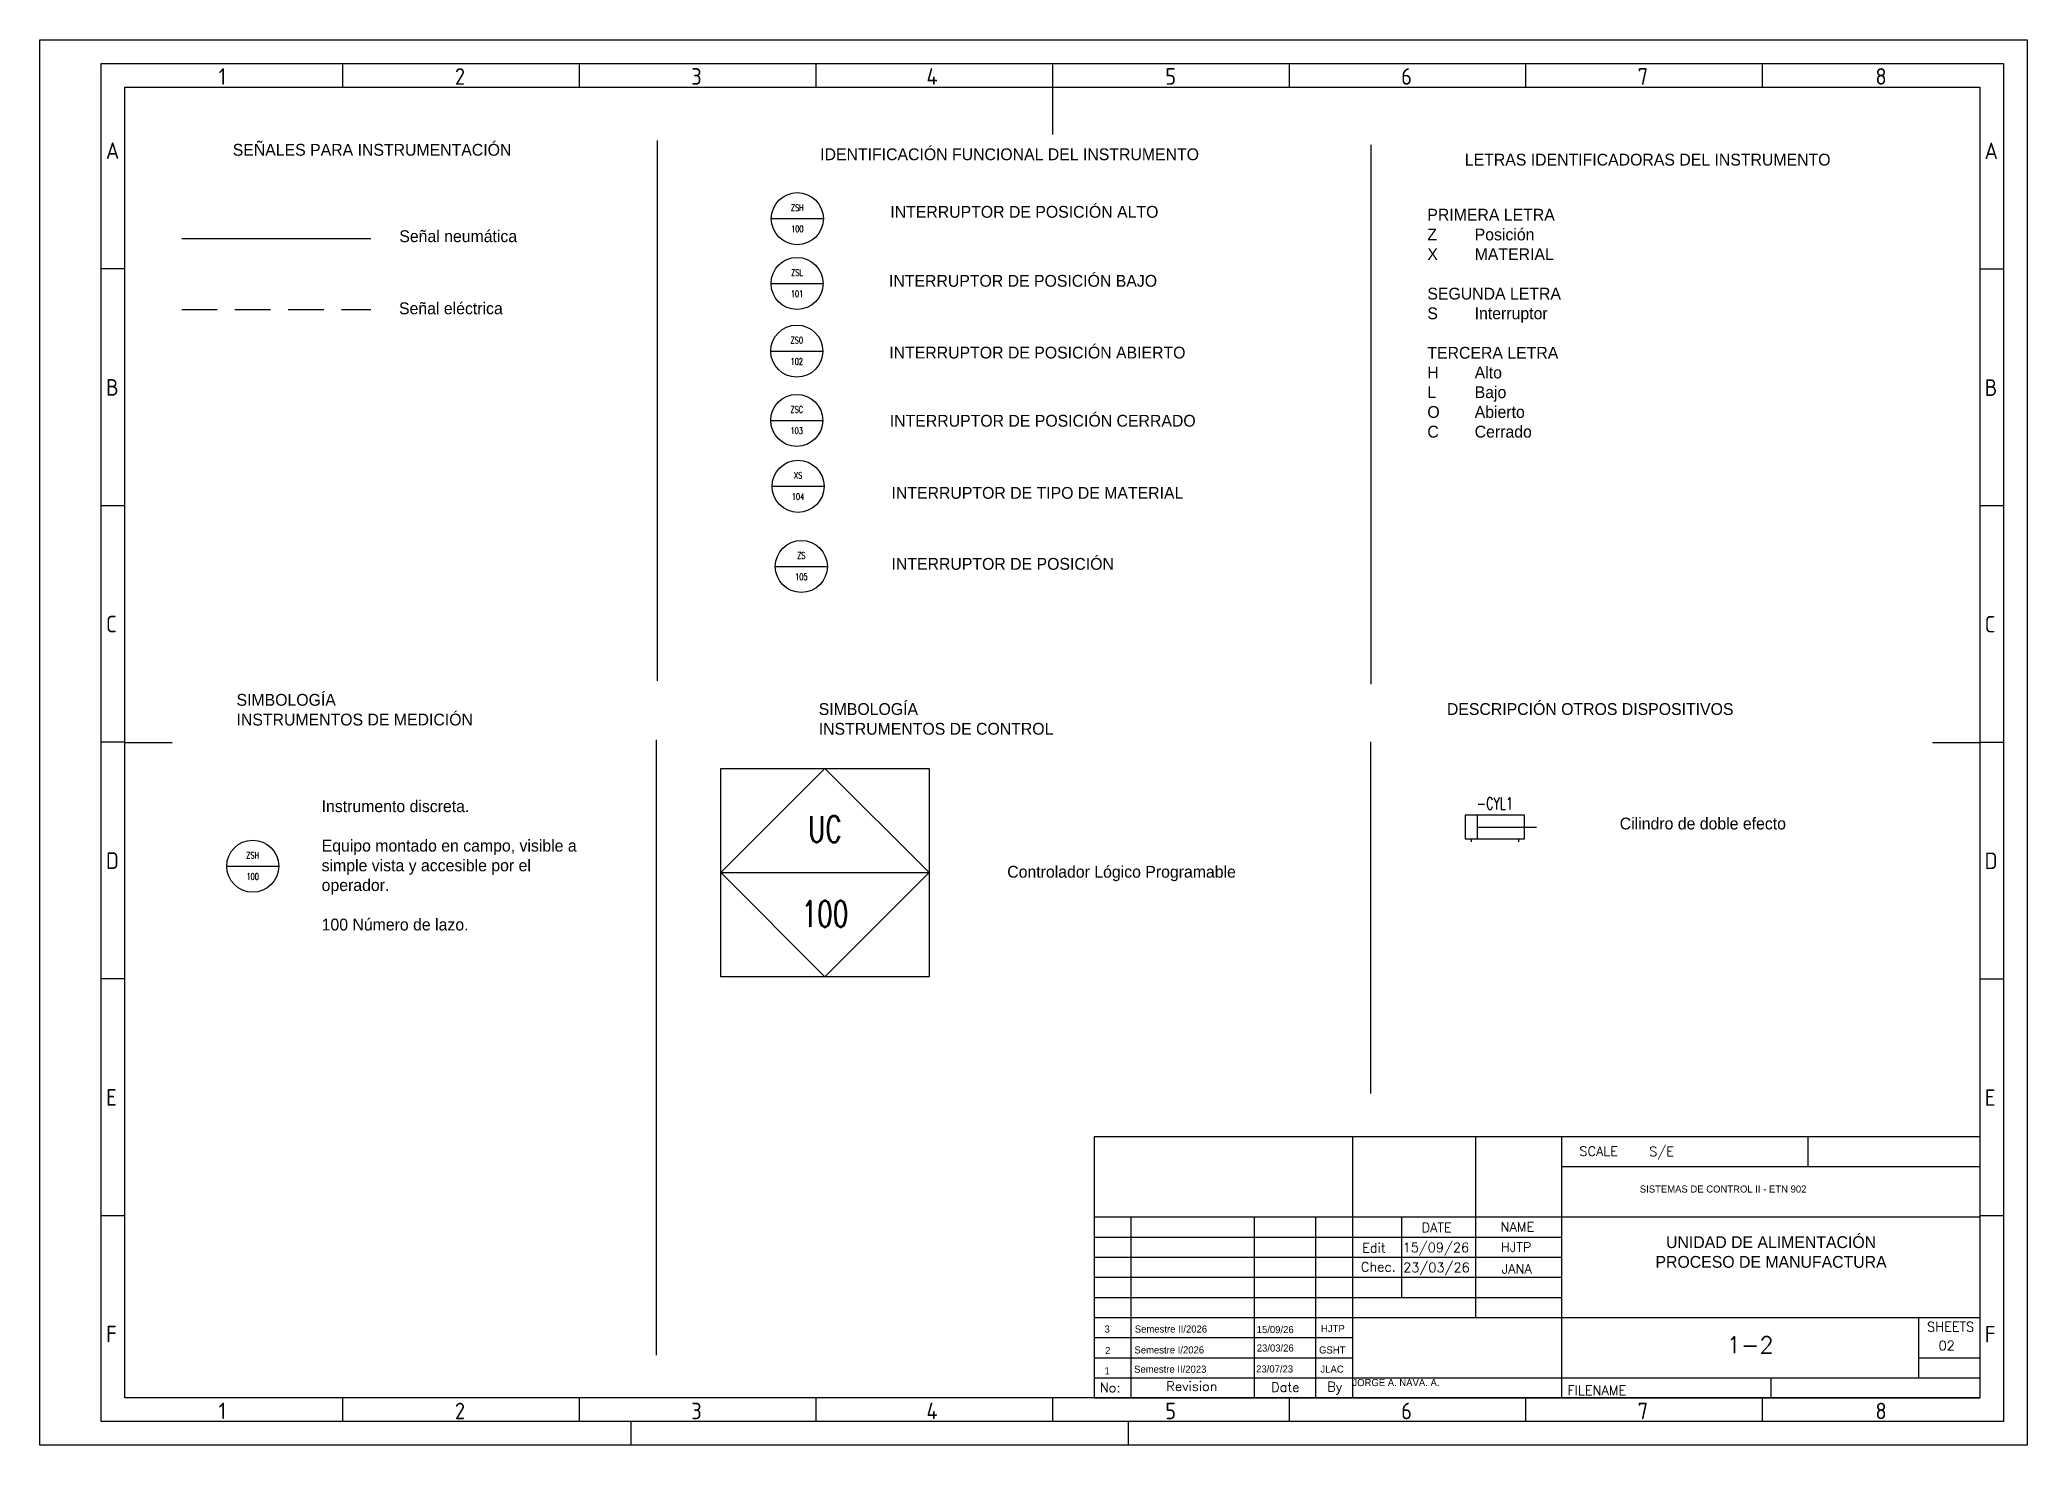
# Model space of a CAD drawing. Extents: x 2 to 870, y 0 to 297.
# Drawn here: x 449.9 to 869.9, y 0.1 to 297.1 of the extents above; entities that cross this region are included whole.
import ezdxf
from ezdxf.enums import TextEntityAlignment as Align

# ---------------------------------------------------------------- set-up
doc = ezdxf.new("R2010")
doc.units = 0
doc.header["$LTSCALE"] = 10
doc.linetypes.add('DASHED', pattern=[0.75, 0.5, -0.25])
doc.linetypes.add('HIDDEN', pattern=[0.375, 0.25, -0.125])
for name, color, linetype in [('035', 5, 'Continuous'), ('07', 7, 'Continuous'), ('SEÑAL ELECTRICA', 3, 'DASHED'), ('SYMS', 7, 'Continuous'), ('TAGS', 4, 'Continuous')]:
    doc.layers.add(name, color=color, linetype=linetype)
doc.layers.add('Electrico', color=1, linetype='HIDDEN', lineweight=30)
doc.layers.add('Neumatic', color=140, linetype='Pneumatic Signal', lineweight=25)
doc.styles.add('ISO Proportional', font='isocp.shx')
doc.styles.add('WD', font='romans.shx')
doc.linetypes.add('Pneumatic Signal', pattern='A,0.25,[130,ltypeshp.shx,S=0.1,R=-30,X=0,Y=0],0.04,[130,ltypeshp.shx,S=0.1,R=-30,X=0,Y=0],1', length=1.29)

msp = doc.modelspace()

# ---------------------------------------------------------------- texts
at = {"attachment_point": 1}
for s, width, heights, insert, char_height in [('SEÑALES PARA INSTRUMENTACIÓN', 147.8517, [0], (490.66, 275.09), 2.5), ('IDENTIFICACIÓN FUNCIONAL DEL INSTRUMENTO', 147.8517, [0], (614.8, 274.14), 2.5), ('LETRAS IDENTIFICADORAS DEL INSTRUMENTO', 147.8517, [0], (751.03, 273.01), 2.5), ('SIMBOLOGÍA\\PINSTRUMENTOS DE MEDICIÓN ', 147.8517, [0], (491.46, 158.86), 2.5), ('SIMBOLOGÍA\\PINSTRUMENTOS DE CONTROL', 147.8517, [0], (614.49, 156.91), 2.5), ('DESCRIPCIÓN OTROS DISPOSITIVOS', 147.8517, [0], (747.24, 156.91), 2.5), ('SISTEMAS DE CONTROL II - ETN 902', 65.3804, [0], (788, 54.99), 1.5), ('\\pxqc;UNIDAD DE ALIMENTACIÓN\\PPROCESO DE MANUFACTURA', 81.7247, [16.59], (774.88, 44.26), 2.5), ('3', 13.0311, [0], (674.88, 25.4), 1.5), ('Semestre II/2026', 23.0957, [0], (681.29, 25.4), 1.5), ('15/09/26', 13.0311, [0], (707.05, 25.29), 1.5), ('HJTP', 13.0311, [0], (720.64, 25.5), 1.5), ('Semestre I/2026', 23.0957, [0], (681.21, 20.99), 1.5), ('23/03/26', 13.0311, [0], (707.06, 21.39), 1.5), ('GSHT', 13.0311, [0], (720.23, 20.98), 1.5), ('2', 13.0311, [0], (675.02, 20.86), 1.5), ('Semestre II/2023', 23.0957, [0], (681.14, 16.91), 1.5), ('23/07/23', 13.0311, [0], (706.93, 16.97), 1.5), ('JLAC', 13.0311, [0], (720.52, 16.94), 1.5), ('1', 13.0311, [0], (674.88, 16.59), 1.5), ('JORGE A. NAVA. A.', 27.914, [2.3], (727.28, 14.09), 1.5)]:
    msp.add_mtext_dynamic_manual_height_columns(s, width=width, gutter_width=12.5, heights=heights, dxfattribs=dict(at, insert=insert, char_height=char_height))
at = {"char_height": 2.5, "attachment_point": 1}
for s, insert, width in [('INTERRUPTOR DE POSICIÓN ALTO', (629.62, 261.98), 75.3435), ('PRIMERA LETRA\\PZ^IPosición\\PX^IMATERIAL\\P\\PSEGUNDA LETRA\\PS ^IInterruptor\\P\\PTERCERA LETRA\\PH^IAlto\\PL^IBajo\\PO^IAbierto\\PC^ICerrado', (743.11, 261.37), 56.2905), ('Señal neumática', (525.86, 256.83), 47.5066), ('INTERRUPTOR DE POSICIÓN BAJO ', (629.34, 247.4), 75.8628), ('Señal eléctrica ', (525.8, 241.59), 47.5066), ('INTERRUPTOR DE POSICIÓN ABIERTO ', (629.4, 232.24), 75.4672), ('INTERRUPTOR DE POSICIÓN CERRADO', (629.51, 217.83), 78.7286), ('INTERRUPTOR DE TIPO DE MATERIAL\\P ', (629.88, 202.59), 77.3977), ('INTERRUPTOR DE POSICIÓN', (629.88, 187.59), 72.7785), ('Instrumento discreta.\\P\\PEquipo montado en campo, visible a simple vista y accesible por el operador.\\P\\P100 Número de lazo.', (509.45, 136.38), 56.2905), ('Cilindro de doble efecto', (783.77, 132.72), 47.5066), ('Controlador Lógico Programable', (654.33, 122.53), 47.5066)]:
    msp.add_mtext(s, dxfattribs=dict(at, insert=insert, width=width))

# ---------------------------------------------------------------- blocks, each defined once
blk = doc.blocks.new('IEC_border_a3')
at = {"layer": '035'}
for p, q in [((64, 292), (64, 287)), ((114, 292), (114, 287)), ((164, 292), (164, 287)), ((214, 292), (214, 287)), ((264, 292), (264, 287)), ((314, 292), (314, 287)), ((364, 292), (364, 287)), ((17.97, 248.58), (12.98, 248.58)), ((414.97, 248.54), (409.98, 248.54)), ((17.98, 198.54), (13, 198.54)), ((414.98, 198.5), (410, 198.5)), ((17.98, 148.54), (13, 148.54)), ((414.98, 148.5), (410, 148.5)), ((17.98, 98.54), (13, 98.54)), ((414.98, 98.5), (410, 98.5)), ((18, 48.5), (13.02, 48.5)), ((415, 48.46), (410.02, 48.46)), ((64, 10), (64, 5)), ((114, 10), (114, 5)), ((164, 10), (164, 5)), ((214, 10), (214, 5)), ((264, 10), (264, 5)), ((314, 10), (314, 5)), ((364, 10), (364, 5)), ((125, 0), (125, 5)), ((230, 5), (230, 0))]:
    blk.add_line(p, q, dxfattribs=at)
for points in [[(0, 297), (420, 297), (420, 0), (0, 0)], [(18, 287), (410, 287), (410, 10), (18, 10)]]:
    blk.add_lwpolyline(points, close=True, dxfattribs=at)
at = {"layer": '07'}
for p, q in [((214, 287), (214, 277)), ((18, 148.5), (28, 148.5)), ((400, 148.5), (410, 148.5))]:
    blk.add_line(p, q, dxfattribs=at)
blk.add_lwpolyline([(13, 292), (415, 292), (415, 5), (13, 5)], close=True, dxfattribs=at)
at = {"layer": '035', "style": 'ISO Proportional'}
for s, p in [('1', (37.81, 287.5)), ('2', (87.73, 287.5)), ('3', (137.68, 287.5)), ('4', (187.38, 287.5)), ('5', (237.84, 287.5)), ('6', (287.69, 287.5)), ('7', (337.67, 287.5)), ('8', (387.92, 287.5)), ('A', (13.98, 271.83)), ('A', (410.98, 271.79)), ('B', (14, 221.79)), ('B', (411, 221.75)), ('C', (14, 171.79)), ('C', (411, 171.75)), ('D', (14, 121.79)), ('D', (411, 121.75)), ('E', (14.02, 71.75)), ('E', (411.02, 71.72)), ('F', (14.02, 21.75)), ('F', (411.02, 21.72)), ('1', (37.81, 5.5)), ('2', (87.73, 5.5)), ('3', (137.68, 5.5)), ('4', (187.38, 5.5)), ('5', (237.84, 5.5)), ('6', (287.69, 5.5)), ('7', (337.67, 5.5)), ('8', (387.92, 5.5))]:
    blk.add_text(s, height=3.5, dxfattribs=at).set_placement(p)
blk = doc.blocks.new('IEC_tblock_a3')
at = {"layer": '035'}
for p, q in [((-106.6, 55.25), (-106.6, 17)), ((-36.4, 55.25), (-36.4, 48.88)), ((-88.4, 48.88), (0, 48.88)), ((-179.4, 38.25), (-179.4, 0)), ((-153.4, 38.25), (-153.4, 0)), ((-140.4, 38.25), (-140.4, 0)), ((-122.2, 38.25), (-122.2, 21.25)), ((-187.2, 34), (-88.4, 34)), ((-187.2, 29.75), (-88.4, 29.75)), ((-187.2, 25.5), (-88.4, 25.5)), ((-187.2, 21.25), (-88.4, 21.25)), ((-187.2, 17), (-132.6, 17)), ((-187.2, 12.75), (-132.6, 12.75)), ((-187.2, 8.5), (-132.6, 8.5)), ((-13, 8.5), (0, 8.5)), ((-187.2, 4.25), (0, 4.25)), ((-44.2, 4.25), (-44.2, 0))]:
    blk.add_line(p, q, dxfattribs=at)
at = {"layer": '07'}
for p, q in [((-187.2, 55.25), (-187.2, 0)), ((-187.2, 55.25), (0, 55.25)), ((-132.6, 55.25), (-132.6, 0)), ((-88.4, 55.25), (-88.4, 0)), ((0, 55.25), (0, 0)), ((-187.2, 38.25), (0, 38.25)), ((-132.6, 17), (0, 17)), ((-13, 17), (-13, 4.25)), ((-187.2, 0), (0, 0))]:
    blk.add_line(p, q, dxfattribs=at)
at = {"style": 'WD'}
for tag, p in [('SCALE', (-69.88, 51.07)), ('SH', (-8.74, 10.06)), ('FILENAME', (-68.15, 0.8))]:
    blk.add_attdef(tag, p, '', height=2, dxfattribs=at)
for tag, height, p in [('PROJDESC', 5, (-45.9, 29.2)), ('EDDATE', 2, (-114.97, 30.8)), ('EDBY', 2, (-98.02, 30.86)), ('CKDATE', 2, (-114.85, 26.58)), ('CKBY', 2, (-97.88, 26.3)), ('DWGDESC', 5, (-44.85, 19.72)), ('DWGNO', 3.5, (-48.54, 9.46))]:
    blk.add_attdef(tag, text='', height=height, dxfattribs=at).set_placement(p, align=Align.CENTER)
at = {"style": 'WD', "flags": 1}
blk.add_attdef('WD_TB', (-120.95, 11.91), '', height=2, dxfattribs=at)
at = {"layer": 'Electrico', "style": 'WD'}
for s, p in [('SCALE', (-80.57, 51.13)), ('NAME', (-97.74, 35.14)), ('No:', (-183.81, 1.19)), ('Revision', (-166.53, 1.47)), ('Date', (-146.79, 1.28)), ('By', (-136.33, 1.37))]:
    blk.add_text(s, height=2, dxfattribs=at).set_placement(p, align=Align.CENTER)
for s, p in [('DATE', (-118, 35)), ('Edit', (-130.55, 30.72)), ('Chec.', (-130.82, 26.72)), ('SHEETS', (-11.17, 14.05)), ('FILENAME', (-87.18, 0.61))]:
    blk.add_text(s, height=2, dxfattribs=at).set_placement(p)
blk = doc.blocks.new('HIN1_INFRONT_MAIN_PLC')
for p, q in [((-0.5, -0.5), (-0.5, 0.5)), ((-0.5, 0.5), (0.5, 0.5)), ((0.5, 0.5), (0.5, -0.5)), ((0.5, -0.5), (-0.5, -0.5))]:
    blk.add_line(p, q)
at = {"ltscale": 0.127}
blk.add_line((-0.5, 0), (0.5, 0), dxfattribs=at)
at = {"ltscale": 25.4, "flags": 128}
blk.add_lwpolyline([(0, 0.5), (-0.5, 0), (0, -0.5), (0.5, 0)], close=True, dxfattribs=at)
at = {"ltscale": 3.2258, "flags": 128}
blk.add_lwpolyline([(0, 0.5), (-0.5, 0), (0, -0.5), (0.5, 0)], close=True, dxfattribs=at)
blk.add_lwpolyline([(0, 0.5), (-0.5, 0), (0, -0.5), (0.5, 0)], close=True, dxfattribs=at)
at = {"style": 'WD', "width": 0.7}
for tag, p, height in [('TERM04', (0.0207, 0.5306), 0.0625), ('X2TERM04', (0, 0.5), 0.005), ('X4TERM01', (-0.5, 0), 0.005), ('X1TERM03', (0.5, 0), 0.005), ('TERM03', (0.5222, 0.0184), 0.0625), ('RATING1', (0.5485, -0.1677), 0.125), ('DESC1', (0.5485, -0.3266), 0.125), ('DESC2', (0.5485, -0.5165), 0.125), ('X8TERM02', (0, -0.5), 0.005), ('TERM02', (0.0233, -0.5809), 0.0625), ('DESC3', (0.5485, -0.6975), 0.125), ('WDTAGALT', (0.5485, -0.8716), 0.125)]:
    blk.add_attdef(tag, p, '', height=height, dxfattribs=at)
for tag, height, p in [('INST', 0.125, (-0.5816, 0.4156)), ('LOC', 0.125, (-0.5816, 0.254)), ('TERM01', 0.0625, (-0.5242, 0.0184))]:
    blk.add_attdef(tag, text='', height=height, dxfattribs=at).set_placement(p, align=Align.RIGHT)
blk.add_attdef('XREF', text='', height=0.0625, rotation=0.0625, dxfattribs=at).set_placement((0.6297, 0.3767), align=Align.TOP_CENTER)
for tag, p in [('TAG1_PART1', (0, 0.147)), ('TAG1_PART2', (0, -0.2602))]:
    blk.add_attdef(tag, text='', height=0.125, dxfattribs=at).set_placement(p, align=Align.CENTER)
at = {"style": 'WD', "width": 0.7, "flags": 1}
for tag, p in [('WDTYPE', (-0.5767, -0.1697)), ('CAT', (-0.5871, -0.2531)), ('MFG', (-0.5859, -0.2796)), ('FAMILY', (-0.5789, -0.2227)), ('ASSYCODE', (-0.5662, -0.3061))]:
    blk.add_attdef(tag, text='', height=0.01, dxfattribs=at).set_placement(p, align=Align.CENTER)
blk = doc.blocks.new('VCY1_CYL_RETRACT')
for p, q in [((0.563, 0.281), (-0.063, 0.281)), ((-0.063, 0.281), (-0.063, 0.031)), ((0.062, 0.281), (0.062, 0.031)), ((0.563, 0.031), (0.563, 0.281)), ((-0.063, 0.031), (0.563, 0.031)), ((0, 0.031), (0, 0)), ((0.062, 0.156), (0.688, 0.156)), ((0.5, 0.031), (0.5, 0))]:
    blk.add_line(p, q)
at = {"style": 'WD', "width": 0.7}
for tag, p in [('INST', (0.25, 0.656)), ('TAG1', (0.25, 0.344)), ('LOC', (0.25, 0.5))]:
    blk.add_attdef(tag, text='', height=0.125, dxfattribs=at).set_placement(p, align=Align.CENTER)
for tag, p in [('DESC1', (-0.125, 0.156)), ('DESC2', (-0.125, 0)), ('WDTAGALT', (-0.125, -0.312)), ('DESC3', (-0.125, -0.156))]:
    blk.add_attdef(tag, text='', height=0.125, dxfattribs=at).set_placement(p, align=Align.RIGHT)
at = {"style": 'WD'}
for tag, p, height, flags in [('WDBLKNAM', (0.343, 0.281), 0.01, 9), ('FAMILY', (0.35, 0.268), 0.01, 9), ('X8TERM01', (0, 0), 0.005, 1), ('WDTYPE', (0.062, 0.062), 0.01, 1), ('X8TERM02', (0.5, 0), 0.005, 1)]:
    blk.add_attdef(tag, p, '', height=height, dxfattribs=dict(at, flags=flags))
at = {"linetype": 'Continuous', "style": 'WD', "flags": 9}
for tag, p in [('MFG', (0.373, 0.205)), ('CAT', (0.375, 0.224)), ('ASSYCODE', (0.375, 0.188))]:
    blk.add_attdef(tag, text='', height=0.01, dxfattribs=at).set_placement(p, align=Align.CENTER)
at = {"style": 'WD'}
blk.add_attdef('XREF', (0.656, 0.219), '', height=0.0625, dxfattribs=at)
at = {"style": 'WD', "width": 0.7}
for tag, p, height in [('RATING1', (0.688, 0), 0.125), ('TERM01', (0.031, -0.094), 0.0625), ('TERM02', (0.531, -0.094), 0.0625)]:
    blk.add_attdef(tag, p, '', height=height, dxfattribs=at)
blk = doc.blocks.new('HIN1_INFRONT_MAIN')
at = {"ltscale": 0.127}
blk.add_line((-0.5, 0), (0.5, 0), dxfattribs=at)
at = {"ltscale": 3.2258}
blk.add_circle((0, 0), 0.5, dxfattribs=at)
at = {"style": 'WD', "width": 0.7}
for tag, height, p in [('INST', 0.125, (-0.481, 0.455)), ('LOC', 0.125, (-0.481, 0.293)), ('TERM01', 0.0625, (-0.524, 0.018))]:
    blk.add_attdef(tag, text='', height=height, dxfattribs=at).set_placement(p, align=Align.RIGHT)
for tag, p, height in [('X2TERM04', (0, 0.5), 0.005), ('TERM04', (0.021, 0.531), 0.0625), ('X4TERM01', (-0.5, 0), 0.005), ('X1TERM03', (0.5, 0), 0.005), ('TERM03', (0.522, 0.018), 0.0625), ('RATING1', (0.513, -0.162), 0.125), ('DESC1', (0.513, -0.321), 0.125), ('X8TERM02', (0, -0.5), 0.005), ('TERM02', (0.023, -0.581), 0.0625), ('WDTAGALT', (0.513, -0.866), 0.125), ('DESC2', (0.513, -0.51), 0.125), ('DESC3', (0.513, -0.691), 0.125)]:
    blk.add_attdef(tag, p, '', height=height, dxfattribs=at)
blk.add_attdef('XREF', text='', height=0.0625, rotation=0.0625, dxfattribs=at).set_placement((0.546, 0.412), align=Align.TOP_CENTER)
for tag, p in [('TAG1_PART1', (0, 0.147)), ('TAG1_PART2', (0, -0.26))]:
    blk.add_attdef(tag, text='', height=0.125, dxfattribs=at).set_placement(p, align=Align.CENTER)
at = {"style": 'WD', "width": 0.7, "flags": 1}
for tag, p in [('WDTYPE', (-0.535, -0.17)), ('CAT', (-0.546, -0.253)), ('MFG', (-0.544, -0.28)), ('FAMILY', (-0.537, -0.223)), ('ASSYCODE', (-0.525, -0.306))]:
    blk.add_attdef(tag, text='', height=0.01, dxfattribs=at).set_placement(p, align=Align.CENTER)

# ---------------------------------------------------------------- linework, layer by layer
for p, q in [((580.32, 275.78), (580.32, 161.65)), ((731.15, 274.89), (731.15, 160.95)), ((580.13, 149.15), (580.13, 19.12)), ((731.12, 148.7), (731.12, 74.4))]:
    msp.add_line(p, q)
at = {"layer": 'Neumatic', "ltscale": 1.5}
msp.add_line((479.88, 255.09), (519.88, 255.09), dxfattribs=at)
at = {"layer": 'SEÑAL ELECTRICA', "ltscale": 1.5}
msp.add_line((479.88, 240.09), (519.88, 240.09), dxfattribs=at)

# ---------------------------------------------------------------- block references
msp.add_blockref('IEC_border_a3', (449.88, 0.09))
ref = msp.add_blockref('IEC_tblock_a3', (859.88, 10.09))
ref.add_attrib('SCALE', 'S/E', (790, 61.17), dxfattribs={"height": 2, "style": 'WD'})
ref.add_attrib('EDBY', 'HJTP', dxfattribs={"height": 2, "style": 'WD'}).set_placement((761.86, 40.96), align=Align.CENTER)
ref.add_attrib('CKBY', 'JANA', dxfattribs={"height": 2, "style": 'WD'}).set_placement((762, 36.39), align=Align.CENTER)
ref.add_attrib('EDDATE', '15/09/26', dxfattribs={"height": 2, "style": 'WD'}).set_placement((744.91, 40.89), align=Align.CENTER)
ref.add_attrib('CKDATE', '23/03/26', dxfattribs={"height": 2, "style": 'WD'}).set_placement((745.03, 36.67), align=Align.CENTER)
ref.add_attrib('DWGNO', '1-2', dxfattribs={"height": 3.5, "style": 'WD'}).set_placement((811.34, 19.55), align=Align.CENTER)
ref.add_attrib('SH', '02', (851.14, 20.16), dxfattribs={"height": 2, "style": 'WD'})
at = {"layer": 'SYMS'}
ref = msp.add_blockref('HIN1_INFRONT_MAIN', (609.97, 259.29), dxfattribs=dict(at, xscale=11, yscale=11, zscale=11))
ref.add_attrib('TAG1_PART1', 'ZSH', dxfattribs={"layer": 'TAGS', "height": 1.375, "style": 'WD', "width": 0.7}).set_placement((609.97, 260.91), align=Align.CENTER)
ref.add_attrib('TAG1_PART2', '100', dxfattribs={"layer": 'TAGS', "height": 1.375, "style": 'WD', "width": 0.7}).set_placement((609.97, 256.43), align=Align.CENTER)
ref = msp.add_blockref('HIN1_INFRONT_MAIN', (609.91, 245.59), dxfattribs=dict(at, xscale=11, yscale=11, zscale=11))
ref.add_attrib('TAG1_PART1', 'ZSL', dxfattribs={"layer": 'TAGS', "height": 1.375, "style": 'WD', "width": 0.7}).set_placement((609.91, 247.2), align=Align.CENTER)
ref.add_attrib('TAG1_PART2', '101', dxfattribs={"layer": 'TAGS', "height": 1.375, "style": 'WD', "width": 0.7}).set_placement((609.91, 242.73), align=Align.CENTER)
ref = msp.add_blockref('HIN1_INFRONT_MAIN', (609.86, 231.3), dxfattribs=dict(at, xscale=11, yscale=11, zscale=11))
ref.add_attrib('TAG1_PART1', 'ZS0', dxfattribs={"layer": 'TAGS', "height": 1.375, "style": 'WD', "width": 0.7}).set_placement((609.86, 232.91), align=Align.CENTER)
ref.add_attrib('TAG1_PART2', '102', dxfattribs={"layer": 'TAGS', "height": 1.375, "style": 'WD', "width": 0.7}).set_placement((609.86, 228.43), align=Align.CENTER)
ref = msp.add_blockref('HIN1_INFRONT_MAIN', (609.85, 216.66), dxfattribs=dict(at, xscale=11, yscale=11, zscale=11))
ref.add_attrib('TAG1_PART1', 'ZSC', dxfattribs={"layer": 'TAGS', "height": 1.375, "style": 'WD', "width": 0.7}).set_placement((609.85, 218.27), align=Align.CENTER)
ref.add_attrib('TAG1_PART2', '103', dxfattribs={"layer": 'TAGS', "height": 1.375, "style": 'WD', "width": 0.7}).set_placement((609.85, 213.79), align=Align.CENTER)
ref = msp.add_blockref('HIN1_INFRONT_MAIN', (610.13, 202.73), dxfattribs=dict(at, xscale=11, yscale=11, zscale=11))
ref.add_attrib('TAG1_PART1', 'XS', dxfattribs={"layer": 'TAGS', "height": 1.375, "style": 'WD', "width": 0.7}).set_placement((610.13, 204.35), align=Align.CENTER)
ref.add_attrib('TAG1_PART2', '104', dxfattribs={"layer": 'TAGS', "height": 1.375, "style": 'WD', "width": 0.7}).set_placement((610.13, 199.87), align=Align.CENTER)
ref = msp.add_blockref('HIN1_INFRONT_MAIN', (610.82, 185.79), dxfattribs=dict(at, xscale=11, yscale=11, zscale=11))
ref.add_attrib('TAG1_PART1', 'ZS', dxfattribs={"layer": 'TAGS', "height": 1.375, "style": 'WD', "width": 0.7}).set_placement((610.82, 187.41), align=Align.CENTER)
ref.add_attrib('TAG1_PART2', '105', dxfattribs={"layer": 'TAGS', "height": 1.375, "style": 'WD', "width": 0.7}).set_placement((610.82, 182.93), align=Align.CENTER)
ref = msp.add_blockref('HIN1_INFRONT_MAIN_PLC', (615.81, 121.09), dxfattribs=dict(at, xscale=44.01572724226612, yscale=44.01572724226612, zscale=44.01572724226612))
ref.add_attrib('TAG1_PART1', 'UC', dxfattribs={"layer": 'TAGS', "color": 6, "height": 5.502, "style": 'WD', "width": 0.7}).set_placement((615.81, 127.56), align=Align.CENTER)
ref.add_attrib('TAG1_PART2', '100', dxfattribs={"layer": 'TAGS', "color": 6, "height": 5.502, "style": 'WD', "width": 0.7}).set_placement((615.81, 109.64), align=Align.CENTER)
ref = msp.add_blockref('VCY1_CYL_RETRACT', (752.38, 127.59), dxfattribs=dict(at, xscale=20, yscale=20, zscale=20))
ref.add_attrib('TAG1', '-CYL1', dxfattribs={"layer": 'TAGS', "height": 2.5, "style": 'WD', "width": 0.7}).set_placement((757.38, 134.47), align=Align.CENTER)
ref = msp.add_blockref('HIN1_INFRONT_MAIN', (494.89, 122.46), dxfattribs=dict(at, xscale=11, yscale=11, zscale=11))
ref.add_attrib('TAG1_PART1', 'ZSH', dxfattribs={"layer": 'TAGS', "height": 1.375, "style": 'WD', "width": 0.7}).set_placement((494.89, 124.08), align=Align.CENTER)
ref.add_attrib('TAG1_PART2', '100', dxfattribs={"layer": 'TAGS', "height": 1.375, "style": 'WD', "width": 0.7}).set_placement((494.89, 119.6), align=Align.CENTER)

msp.set_redraw_order([(e.dxf.handle, doc.entitydb.next_handle()) for e in msp.query("TEXT MTEXT ATTDEF DIMENSION ARC_DIMENSION")])  # texts and dimensions are drawn at this point

doc.saveas('drawing.dxf')
